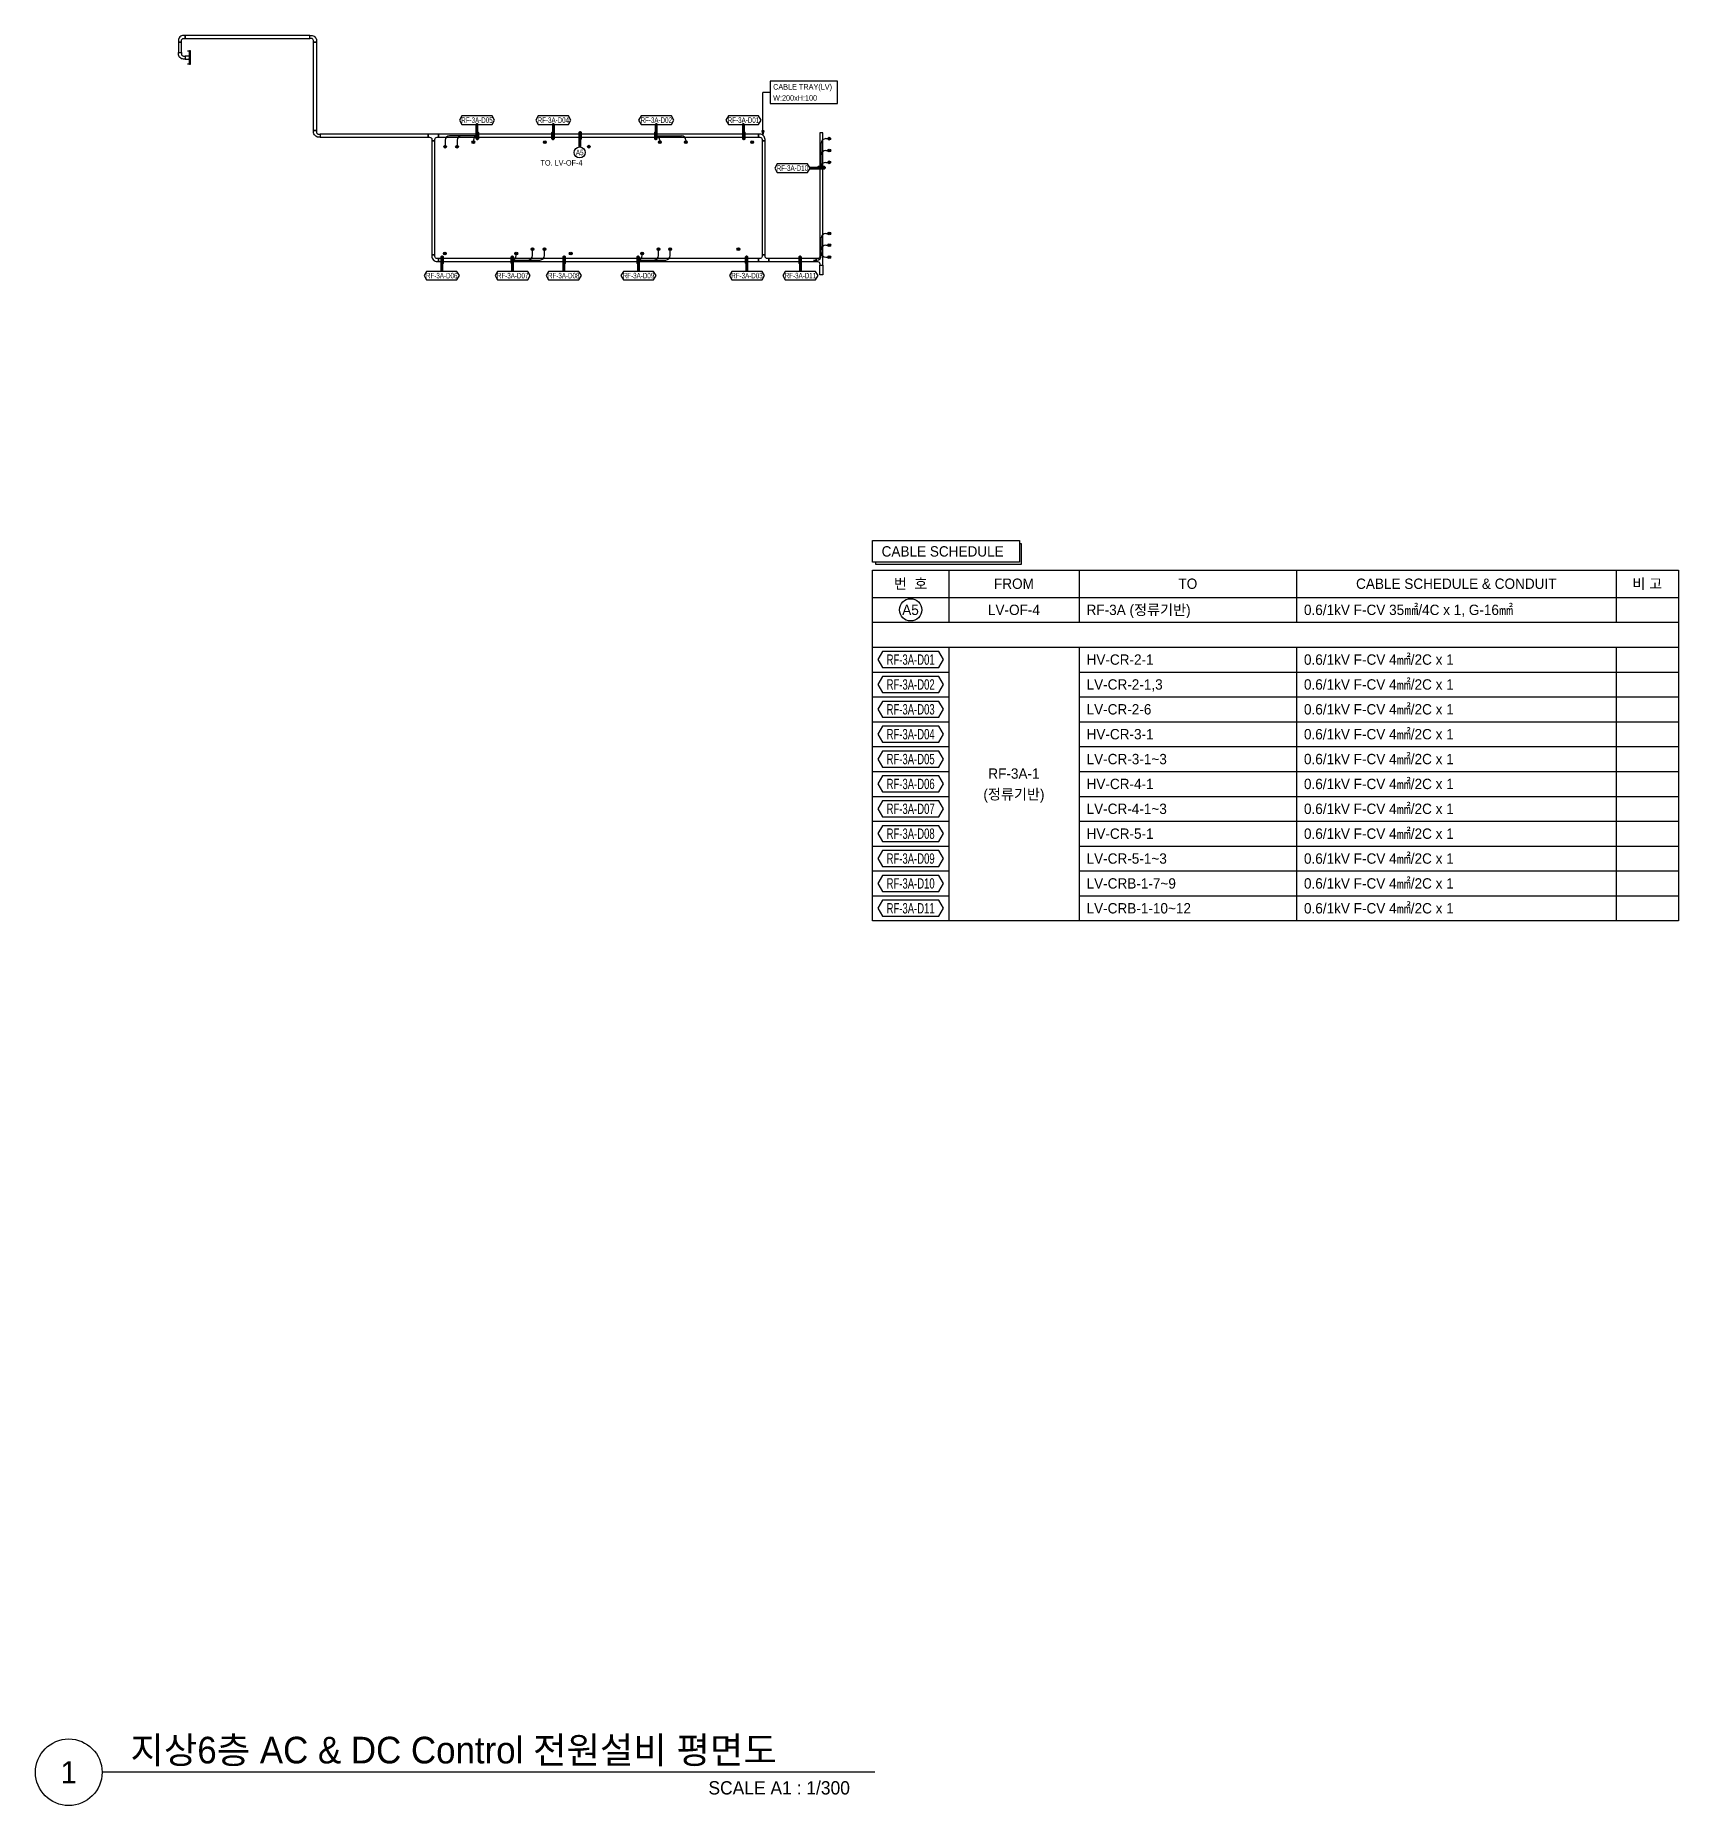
# Model space of a CAD drawing. Header units: millimetres. Extents: x 33052 to 374593, y 4425 to 1197630.
# Drawn here: x 84228 to 195201, y 1078050 to 1197630 of the extents above; entities that cross this region are included whole.
import ezdxf
from ezdxf.enums import TextEntityAlignment as Align

# ---------------------------------------------------------------- set-up
doc = ezdxf.new("R2010")
doc.units = ezdxf.units.MM
doc.header["$LTSCALE"] = 50
for name, color, linetype in [('-----26 Electrical Cable Tray_CONT', 3, 'Continuous'), ('-----29 Indicator', 1, 'Continuous'), ('-----29 주기', 1, 'Continuous'), ('-----30 Text', 2, 'Continuous'), ('-----41 Drawing Title', 2, 'Continuous'), ('AC CONTROL CABLE', 4, 'Continuous'), ('DC CONTROL CABLE', 1, 'Continuous')]:
    doc.layers.add(name, color=color, linetype=linetype)
doc.styles.add('ELEC', font='')
doc.styles.get('ELEC').set_extended_font_data('Dotum')

msp = doc.modelspace()

# ---------------------------------------------------------------- texts
at = {"layer": '-----26 Electrical Cable Tray_CONT', "style": 'ELEC'}
for s, p in [('W:200xH:100', (134049, 1193405, 0)), ('CABLE TRAY(LV)', (134049, 1194155, 0))]:
    msp.add_text(s, height=375, dxfattribs=at).set_placement(p, align=Align.MIDDLE_LEFT)
at = {"layer": '-----30 Text', "linetype": 'Continuous', "style": 'ELEC', "width": 0.7}
for s, p in [('RF-3A-D05', (114049, 1191907)), ('RF-3A-D04', (119209, 1191907, 0)), ('RF-3A-D02', (126158, 1191907)), ('RF-3A-D01', (132049, 1191907, 0)), ('A5', (120989, 1189721, 0)), ('RF-3A-D10', (135351, 1188667)), ('RF-3A-D06', (111670, 1181403, 0)), ('RF-3A-D07', (116458, 1181403)), ('RF-3A-D08', (119909, 1181403, 0)), ('RF-3A-D09', (124958, 1181403)), ('RF-3A-D03', (132284, 1181403, 0)), ('RF-3A-D11', (135897, 1181403))]:
    msp.add_text(s, height=375, dxfattribs=at).set_placement(p, align=Align.MIDDLE)
at = {"layer": '-----30 Text', "style": 'ELEC'}
msp.add_text('TO. LV-OF-4', height=375, dxfattribs=at).set_placement((119756, 1189024, 0), align=Align.MIDDLE)
msp.add_text('CABLE SCHEDULE', height=700, dxfattribs=at).set_placement((141378, 1162425, 0))
at = {"layer": '-----41 Drawing Title', "color": 2, "style": 'ELEC'}
msp.add_text('지상6층 AC & DC Control 전원설비 평면도', height=1800, dxfattribs=at).set_placement((90645, 1080900))
at = {"layer": '-----41 Drawing Title', "color": 7, "style": 'ELEC'}
msp.add_text('1', height=1500, dxfattribs=at).set_placement((86478, 1080300), align=Align.MIDDLE)
at = {"layer": '-----41 Drawing Title', "style": 'ELEC'}
msp.add_text('SCALE A1 : 1/300', height=900, dxfattribs=at).set_placement((139237, 1078800), align=Align.RIGHT)
at = {"color": 0, "style": 'ELEC', "width": 0.7}
msp.add_text('LV 트레이 건물용', height=50, rotation=90, dxfattribs=at).set_placement((94571, 1196130), align=Align.MIDDLE_CENTER)

# ---------------------------------------------------------------- hatches: boundary and pattern name
at = {"layer": 'AC CONTROL CABLE', "linetype": 'Continuous'}
h = msp.add_hatch(color=256, dxfattribs=at)
edge = h.paths.add_edge_path()
edge.add_arc((121604, 1190115), 93.6, 270, 630, ccw=False)
at = {"layer": 'DC CONTROL CABLE', "linetype": 'Continuous'}
h = msp.add_hatch(color=256, dxfattribs=at)
edge = h.paths.add_edge_path()
edge.add_arc((111904, 1190115), 93.6, 90, 450)
h = msp.add_hatch(color=256, dxfattribs=at)
edge = h.paths.add_edge_path()
edge.add_arc((112704, 1190115), 93.6, 90, 450)
h = msp.add_hatch(color=256, dxfattribs=at)
edge = h.paths.add_edge_path()
edge.add_arc((113804, 1190415), 93.6, 90, 450)
h = msp.add_hatch(color=256, dxfattribs=at)
edge = h.paths.add_edge_path()
edge.add_arc((118629, 1190415), 93.6, 0, 360)
h = msp.add_hatch(color=256, dxfattribs=at)
edge = h.paths.add_edge_path()
edge.add_arc((126404, 1190415), 93.6, 90, 450, ccw=False)
h = msp.add_hatch(color=256, dxfattribs=at)
edge = h.paths.add_edge_path()
edge.add_arc((128154, 1190415), 93.6, 90, 450, ccw=False)
h = msp.add_hatch(color=256, dxfattribs=at)
edge = h.paths.add_edge_path()
edge.add_arc((132629, 1190415), 93.6, 180, 540, ccw=False)
h = msp.add_hatch(color=256, dxfattribs=at)
edge = h.paths.add_edge_path()
edge.add_arc((137844, 1190655), 93.6, 180, 540, ccw=False)
h = msp.add_hatch(color=256, dxfattribs=at)
edge = h.paths.add_edge_path()
edge.add_arc((137844, 1189855), 93.6, 180, 540, ccw=False)
h = msp.add_hatch(color=256, dxfattribs=at)
edge = h.paths.add_edge_path()
edge.add_arc((137844, 1189055), 93.6, 180, 540, ccw=False)
h = msp.add_hatch(color=256, dxfattribs=at)
edge = h.paths.add_edge_path()
edge.add_arc((137844, 1184255), 93.6, -180, 180, ccw=False)
h = msp.add_hatch(color=256, dxfattribs=at)
edge = h.paths.add_edge_path()
edge.add_arc((111879, 1182895), 93.6, 180, 540)
h = msp.add_hatch(color=256, dxfattribs=at)
edge = h.paths.add_edge_path()
edge.add_arc((116704, 1182895), 93.6, 270, 630)
h = msp.add_hatch(color=256, dxfattribs=at)
edge = h.paths.add_edge_path()
edge.add_arc((117804, 1183195), 93.6, 270, 630)
h = msp.add_hatch(color=256, dxfattribs=at)
edge = h.paths.add_edge_path()
edge.add_arc((118604, 1183195), 93.6, 270, 630)
h = msp.add_hatch(color=256, dxfattribs=at)
edge = h.paths.add_edge_path()
edge.add_arc((120379, 1182895), 93.6, 180, 540)
h = msp.add_hatch(color=256, dxfattribs=at)
edge = h.paths.add_edge_path()
edge.add_arc((125204, 1182895), 93.6, 270, 630)
h = msp.add_hatch(color=256, dxfattribs=at)
edge = h.paths.add_edge_path()
edge.add_arc((126304, 1183195), 93.6, 270, 630)
h = msp.add_hatch(color=256, dxfattribs=at)
edge = h.paths.add_edge_path()
edge.add_arc((127104, 1183195), 93.6, 270, 630)
h = msp.add_hatch(color=256, dxfattribs=at)
edge = h.paths.add_edge_path()
edge.add_arc((131704, 1183195), 93.6, 360, 720, ccw=False)
h = msp.add_hatch(color=256, dxfattribs=at)
edge = h.paths.add_edge_path()
edge.add_arc((137844, 1183455), 93.6, -180, 180, ccw=False)
h = msp.add_hatch(color=256, dxfattribs=at)
edge = h.paths.add_edge_path()
edge.add_arc((137844, 1182655), 93.6, -180, 180, ccw=False)

# ---------------------------------------------------------------- linework, layer by layer
at = {"layer": '-----26 Electrical Cable Tray_CONT', "elevation": 0}
for points in [[(94087, 1197280, -0.4142136), (94237, 1197430), (94337, 1197430), (94337, 1197630), (94237, 1197630, 0.4142136), (93887, 1197280), (93887, 1197180), (94087, 1197180)], [(103009, 1197280, 0.4142136), (102859, 1197430), (102759, 1197430), (102759, 1197630), (102859, 1197630, -0.4142136), (103209, 1197280), (103209, 1197180), (103009, 1197180)], [(94087, 1196380, 0.4142136), (94237, 1196230), (94337, 1196230), (94337, 1196030), (94237, 1196030, -0.4142136), (93887, 1196380), (93887, 1196480), (94087, 1196480)], [(103209, 1191105, 0.4142136), (103359, 1190955), (103459, 1190955), (103459, 1190755), (103359, 1190755, -0.4142136), (103009, 1191105), (103009, 1191205), (103209, 1191205)], [(111454, 1190755), (111454, 1190955), (110754, 1190955), (110754, 1190755), (110854, 1190755, -0.4142136), (111004, 1190605), (111004, 1190505), (111204, 1190505), (111204, 1190605, -0.4142136), (111354, 1190755)], [(133154, 1190755, -0.4142136), (133304, 1190605), (133304, 1190505), (133504, 1190505), (133504, 1190605, 0.4142136), (133154, 1190955), (133054, 1190955), (133054, 1190755)], [(111354, 1182555, -0.4142136), (111204, 1182705), (111204, 1182805), (111004, 1182805), (111004, 1182705, 0.4142136), (111354, 1182355), (111454, 1182355), (111454, 1182555)], [(133054, 1182555), (133054, 1182355), (133754, 1182355), (133754, 1182555), (133654, 1182555, -0.4142136), (133504, 1182705), (133504, 1182805), (133304, 1182805), (133304, 1182705, -0.4142136), (133154, 1182555)], [(137204, 1182105), (137404, 1182105), (137404, 1182805), (137204, 1182805), (137204, 1182705, -0.4142136), (137054, 1182555), (136954, 1182555), (136954, 1182355), (137054, 1182355, -0.4142136), (137204, 1182205)]]:
    msp.add_lwpolyline(points, format="xyb", close=True, dxfattribs=at)
for points in [[(94087, 1197180), (93887, 1197180), (93887, 1196480), (94087, 1196480)], [(102759, 1197430), (102759, 1197630), (94337, 1197630), (94337, 1197430)], [(103009, 1197180), (103209, 1197180), (103209, 1191205), (103009, 1191205)], [(94625, 1196030), (94625, 1196230), (94337, 1196230), (94337, 1196030)], [(137204, 1182805), (137404, 1182805), (137404, 1191055), (137204, 1191055)], [(110754, 1190755), (110754, 1190955), (103459, 1190955), (103459, 1190755)], [(111004, 1182805), (111204, 1182805), (111204, 1190505), (111004, 1190505)], [(133054, 1190755), (133054, 1190955), (111454, 1190955), (111454, 1190755)], [(133304, 1182805), (133504, 1182805), (133504, 1190505), (133304, 1190505)], [(133054, 1182355), (133054, 1182555), (111454, 1182555), (111454, 1182355)], [(133754, 1182555), (133754, 1182355), (136954, 1182355), (136954, 1182555)], [(137204, 1182105), (137404, 1182105), (137404, 1181455), (137204, 1181455)]]:
    msp.add_lwpolyline(points, close=True, dxfattribs=at)
at = {"layer": '-----29 Indicator', "color": 1}
for p, q in [((133359, 1190888), (133359, 1193780)), ((133434, 1191188), (133284, 1191188)), ((133284, 1191188), (133359, 1190888)), ((133359, 1190888), (133434, 1191188))]:
    msp.add_line(p, q, dxfattribs=at)
at = {"layer": '-----29 Indicator'}
msp.add_line((133861, 1193780), (133359, 1193780), dxfattribs=at)
at = {"layer": '-----29 Indicator', "color": 1, "elevation": 0}
msp.add_lwpolyline([(133861, 1194530), (133861, 1193030), (138398, 1193030), (138398, 1194530)], close=True, dxfattribs=at)
at = {"layer": '-----29 Indicator', "lineweight": 100, "elevation": 0}
for points in [[(114049, 1191618), (114049, 1191618), (114049, 1190647), (114103, 1190647), (114103, 1191063), (114014, 1191063)], [(119209, 1191618), (119209, 1191618), (119209, 1190647), (119155, 1190647), (119155, 1191063), (119244, 1191063)], [(120989, 1190092), (120989, 1190092), (120989, 1191063), (121043, 1191063), (121043, 1190647), (120954, 1190647)], [(126158, 1191618), (126158, 1191618), (126158, 1190647), (126104, 1190647), (126104, 1191063), (126193, 1191063)], [(132049, 1191618), (132049, 1191618), (132049, 1190647), (132102, 1190647), (132102, 1191063), (132013, 1191063)], [(136541, 1188667), (136541, 1188667), (137511, 1188667), (137511, 1188720), (137096, 1188720), (137096, 1188631)], [(111670, 1181692), (111670, 1181692), (111670, 1182663), (111723, 1182663), (111723, 1182247), (111634, 1182247)], [(116458, 1181692), (116458, 1181692), (116458, 1182663), (116404, 1182663), (116404, 1182247), (116493, 1182247)], [(119909, 1181692), (119909, 1181692), (119909, 1182663), (119962, 1182663), (119962, 1182247), (119873, 1182247)], [(124958, 1181692), (124958, 1181692), (124958, 1182663), (124904, 1182663), (124904, 1182247), (124993, 1182247)], [(132284, 1181692), (132284, 1181692), (132284, 1182663), (132230, 1182663), (132230, 1182247), (132319, 1182247)], [(135897, 1181692), (135897, 1181692), (135897, 1182663), (135844, 1182663), (135844, 1182247), (135933, 1182247)]]:
    msp.add_lwpolyline(points, dxfattribs=at)
at = {"layer": '-----29 Indicator'}
msp.add_circle((120989, 1189721, 0), 371, dxfattribs=at)
at = {"layer": '-----29 주기', "elevation": 0}
for points in [[(113027, 1192195), (112860, 1191907), (113027, 1191618), (115072, 1191618), (115239, 1191907), (115072, 1192195)], [(118186, 1192195), (118019, 1191907), (118186, 1191618), (120232, 1191618), (120398, 1191907), (120232, 1192195)], [(125135, 1192195), (124968, 1191907), (125135, 1191618), (127181, 1191618), (127347, 1191907), (127181, 1192195)], [(131026, 1192195), (130859, 1191907), (131026, 1191618), (133071, 1191618), (133238, 1191907), (133071, 1192195)], [(134328, 1188956), (134161, 1188667), (134328, 1188378), (136374, 1188378), (136541, 1188667), (136374, 1188956)], [(110647, 1181692), (110480, 1181403), (110647, 1181115), (112693, 1181115), (112859, 1181403), (112693, 1181692)], [(115435, 1181692), (115268, 1181403), (115435, 1181115), (117481, 1181115), (117647, 1181403), (117481, 1181692)], [(118886, 1181692), (118719, 1181403), (118886, 1181115), (120932, 1181115), (121098, 1181403), (120932, 1181692)], [(123935, 1181692), (123768, 1181403), (123935, 1181115), (125981, 1181115), (126147, 1181403), (125981, 1181692)], [(131261, 1181692), (131094, 1181403), (131261, 1181115), (133307, 1181115), (133473, 1181403), (133307, 1181692)], [(134874, 1181692), (134707, 1181403), (134874, 1181115), (136920, 1181115), (137087, 1181403), (136920, 1181692)]]:
    msp.add_lwpolyline(points, close=True, dxfattribs=at)
at = {"layer": '-----41 Drawing Title', "color": 7}
msp.add_line((140922, 1080300), (88728, 1080300), dxfattribs=at)
msp.add_circle((86478, 1080300), 2250, dxfattribs=at)
at = {"color": 0, "elevation": 0}
for points in [[(94525, 1196555), (94525, 1196580), (94625, 1196580), (94625, 1195680), (94525, 1195680), (94525, 1195705)], [(94625, 1196605), (94675, 1196605), (94675, 1195655), (94625, 1195655), (94625, 1196605)]]:
    msp.add_lwpolyline(points, dxfattribs=at)
at = {"layer": 'AC CONTROL CABLE', "linetype": 'Continuous', "elevation": 0}
msp.add_lwpolyline([(120212, 1190855, 0, 202, 0), (120662, 1190855, 0, 0, 0), (121304, 1190855, 0, 0, -0.4142136), (121604, 1190555, 0, 0, 0), (121604, 1190115, 0, 0, 0)], format="xyseb", dxfattribs=at)
at = {"layer": 'AC CONTROL CABLE', "linetype": 'Continuous'}
msp.add_circle((121604, 1190115), 93.8, dxfattribs=at)
at = {"layer": 'DC CONTROL CABLE', "linetype": 'Continuous'}
for p, q in [((111904, 1190552, 0), (111904, 1190115)), ((114104, 1190852), (112204, 1190852, 0)), ((112704, 1190552, 0), (112704, 1190115)), ((113804, 1190552), (113804, 1190415, 0)), ((126104, 1190852), (127854, 1190852)), ((126404, 1190552), (126404, 1190415, 0)), ((128154, 1190552), (128154, 1190415, 0)), ((137304, 1188755), (137304, 1190355)), ((137604, 1190655), (137844, 1190655)), ((137604, 1189855), (137844, 1189855)), ((137604, 1189055), (137844, 1189055)), ((137304, 1182755), (137304, 1183955)), ((137604, 1184255), (137844, 1184255)), ((116704, 1182758), (116704, 1182895, 0)), ((117804, 1182758, 0), (117804, 1183195)), ((118604, 1182758, 0), (118604, 1183195)), ((125204, 1182758), (125204, 1182895, 0)), ((126304, 1182758, 0), (126304, 1183195)), ((127104, 1182758, 0), (127104, 1183195)), ((137604, 1183455), (137844, 1183455)), ((137604, 1182655), (137844, 1182655)), ((116404, 1182458), (118304, 1182458, 0)), ((124904, 1182458), (126804, 1182458, 0)), ((136787, 1182455), (137004, 1182455))]:
    msp.add_line(p, q, dxfattribs=at)
at = {"layer": 'DC CONTROL CABLE', "linetype": 'Continuous', "elevation": 0}
for points in [[(114755, 1190852, 0, 202, 0), (114305, 1190852, 0, 0, 0), (114104, 1190852, 0, 0, 0)], [(119790, 1190855, 0, 202, 0), (119340, 1190855, 0, 0, 0), (118929, 1190855, 0, 0, 0.4142136), (118629, 1190555, 0, 0, 0), (118629, 1190415, 0, 0, 0)], [(125452, 1190852, 0, 202, 0), (125902, 1190852, 0, 0, 0), (126104, 1190852, 0, 0, 0)], [(131467, 1190855, 0, 202, 0), (131917, 1190855, 0, 0, 0), (132329, 1190855, 0, 0, -0.4142136), (132629, 1190555, 0, 0, 0), (132629, 1190415, 0, 0, 0)], [(137304, 1188104, 0, 202, 0), (137304, 1188554, 0, 0, 0), (137304, 1188755, 0, 0, 0)], [(111103, 1182455, 0, 202, 0), (111553, 1182455, 0, 0, 0), (111579, 1182455, 0, 0, 0.4142136), (111879, 1182755, 0, 0, 0), (111879, 1182895, 0, 0, 0)], [(119217, 1182455, 0, 202, 0), (119667, 1182455, 0, 0, 0), (120079, 1182455, 0, 0, 0.4142136), (120379, 1182755, 0, 0, 0), (120379, 1182895, 0, 0, 0)], [(132865, 1182455, 0, 202, 0), (132415, 1182455, 0, 0, 0), (132004, 1182455, 0, 0, -0.4142136), (131704, 1182755, 0, 0, 0), (131704, 1183195, 0, 0, 0)], [(115752, 1182458, 0, 202, 0), (116202, 1182458, 0, 0, 0), (116404, 1182458, 0, 0, 0)], [(124252, 1182458, 0, 202, 0), (124702, 1182458, 0, 0, 0), (124904, 1182458, 0, 0, 0)], [(135222, 1182455, 0, 202, 0), (135672, 1182455, 0, 0, 0), (136787, 1182455, 0, 0, 0)]]:
    msp.add_lwpolyline(points, format="xyseb", dxfattribs=at)
at = {"layer": 'DC CONTROL CABLE', "linetype": 'Continuous'}
for centre in [(111904, 1190115, 0), (112704, 1190115, 0), (113804, 1190415), (118629, 1190415, 0), (126404, 1190415), (128154, 1190415), (132629, 1190415, 0), (137844, 1190655, 0), (137844, 1189855, 0), (137844, 1189055, 0), (137844, 1184255, 0), (111879, 1182895, 0), (116704, 1182895), (117804, 1183195, 0), (118604, 1183195, 0), (120379, 1182895, 0), (125204, 1182895), (126304, 1183195, 0), (127104, 1183195, 0), (131704, 1183195, 0), (137844, 1183455, 0), (137844, 1182655, 0)]:
    msp.add_circle(centre, 93.8, dxfattribs=at)
for centre, start, end in [((112204, 1190552, 0), 90, 180), ((113004, 1190552, 0), 90, 180), ((114104, 1190552), 90, 180), ((126104, 1190552), 0, 90), ((127854, 1190552), 0, 90), ((137604, 1190355), 90, 180), ((137604, 1189555), 90, 180), ((137604, 1188755), 90, 180), ((137604, 1183955), 90, 180), ((116404, 1182758), 270, 0), ((117504, 1182758, 0), 270, 0), ((118304, 1182758, 0), 270, 0), ((124904, 1182758), 270, 0), ((126004, 1182758, 0), 270, 0), ((126804, 1182758, 0), 270, 0), ((137004, 1182755, 0), 270, 0), ((137604, 1183155), 90, 180), ((137604, 1182955), 180, 270)]:
    msp.add_arc(centre, 300, start, end, dxfattribs=at)

msp.set_redraw_order([(e.dxf.handle, doc.entitydb.next_handle()) for e in msp.query("TEXT MTEXT ATTDEF DIMENSION ARC_DIMENSION")])  # texts and dimensions are drawn at this point

# ---------------------------------------------------------------- wipeouts: each hides what was drawn before it
msp.add_wipeout([(195201, 1137826), (140768, 1137826), (140768, 1161514), (195201, 1161514)]).translate(0, 0, 0).dxf.layer = '-----29 Indicator'

# ---------------------------------------------------------------- next in the draw order: linework, layer by layer
at = {"layer": '-----29 Indicator', "elevation": 0}
for points in [[(140766, 1163509), (150685, 1163509), (150685, 1162039), (140766, 1162039)], [(195201, 1137826), (140768, 1137826), (140768, 1161514), (195201, 1161514)]]:
    msp.add_lwpolyline(points, close=True, dxfattribs=at)
for points in [[(140962, 1162039), (140962, 1161913), (150825, 1161913), (150825, 1163285), (150685, 1163285)], [(145908, 1161514), (145908, 1157986)], [(154720, 1161514), (154720, 1157986)], [(169401, 1161514), (169401, 1157986)], [(190976, 1161514), (190976, 1157986)], [(140768, 1159666), (195201, 1159666)], [(140768, 1157986), (195201, 1157986)], [(140768, 1156306), (195201, 1156306)], [(145908, 1156306), (145908, 1137826)], [(154720, 1156306), (154720, 1137826)], [(169401, 1156306), (169401, 1137826)], [(190976, 1156306), (190976, 1137826)], [(140768, 1154626), (145908, 1154626)], [(154720, 1154626), (195201, 1154626)], [(140768, 1152946), (145908, 1152946)], [(154720, 1152946), (195201, 1152946)], [(140768, 1151266), (145908, 1151266)], [(154720, 1151266), (195201, 1151266)], [(140768, 1149586), (145908, 1149586)], [(154720, 1149586), (195201, 1149586)], [(140768, 1147906), (145908, 1147906)], [(154720, 1147906), (195201, 1147906)], [(140768, 1146226), (145908, 1146226)], [(154720, 1146226), (195201, 1146226)], [(140768, 1144546), (145908, 1144546)], [(154720, 1144546), (195201, 1144546)], [(140768, 1142866), (145908, 1142866)], [(154720, 1142866), (195201, 1142866)], [(140768, 1141185), (145908, 1141185)], [(154720, 1141185), (195201, 1141185)], [(140768, 1139505), (145908, 1139505)], [(154720, 1139505), (195201, 1139505)]]:
    msp.add_lwpolyline(points, dxfattribs=at)
at = {"layer": '-----29 Indicator'}
msp.add_circle((143338, 1158826, 0), 751, dxfattribs=at)
at = {"layer": '-----29 주기', "elevation": 0}
for points in [[(141429, 1156005), (141118, 1155466), (141429, 1154927), (145248, 1154927), (145559, 1155466), (145248, 1156005)], [(141429, 1154325), (141118, 1153786), (141429, 1153247), (145248, 1153247), (145559, 1153786), (145248, 1154325)], [(141429, 1152645), (141118, 1152106), (141429, 1151567), (145248, 1151567), (145559, 1152106), (145248, 1152645)], [(141429, 1150965), (141118, 1150426), (141429, 1149887), (145248, 1149887), (145559, 1150426), (145248, 1150965)], [(141429, 1149285), (141118, 1148746), (141429, 1148207), (145248, 1148207), (145559, 1148746), (145248, 1149285)], [(141429, 1147605), (141118, 1147066), (141429, 1146527), (145248, 1146527), (145559, 1147066), (145248, 1147605)], [(141429, 1145925), (141118, 1145386), (141429, 1144847), (145248, 1144847), (145559, 1145386), (145248, 1145925)], [(141429, 1144245), (141118, 1143706), (141429, 1143167), (145248, 1143167), (145559, 1143706), (145248, 1144245)], [(141429, 1142565), (141118, 1142026), (141429, 1141487), (145248, 1141487), (145559, 1142026), (145248, 1142565)], [(141429, 1140884), (141118, 1140345), (141429, 1139806), (145248, 1139806), (145559, 1140345), (145248, 1140884)], [(141429, 1139204), (141118, 1138665), (141429, 1138126), (145248, 1138126), (145559, 1138665), (145248, 1139204)]]:
    msp.add_lwpolyline(points, close=True, dxfattribs=at)

# ---------------------------------------------------------------- next in the draw order: texts
at = {"layer": '-----30 Text', "style": 'ELEC'}
for s, p in [('번  호', (143338, 1160590, 0)), ('FROM', (150314, 1160590, 0)), ('TO', (162060, 1160590, 0)), ('CABLE SCHEDULE & CONDUIT', (180188, 1160590, 0)), ('비 고', (193088, 1160590, 0)), ('LV-OF-4', (150314, 1158826, 0)), ('RF-3A-1', (150314, 1147766, 0)), ('(정류기반)', (150314, 1146366, 0))]:
    msp.add_text(s, height=700, dxfattribs=at).set_placement(p, align=Align.MIDDLE_CENTER)
msp.add_text('A5', height=700, dxfattribs=at).set_placement((143330, 1158823, 0), align=Align.MIDDLE)
for s, p in [('RF-3A (정류기반)', (155220, 1158826, 0)), ('0.6/1kV F-CV 35㎟/4C x 1, G-16㎟', (169901, 1158826, 0)), ('HV-CR-2-1', (155220, 1155466, 0)), ('0.6/1kV F-CV 4㎟/2C x 1', (169901, 1155466, 0)), ('LV-CR-2-1,3', (155220, 1153786, 0)), ('0.6/1kV F-CV 4㎟/2C x 1', (169901, 1153786, 0)), ('LV-CR-2-6', (155220, 1152106, 0)), ('0.6/1kV F-CV 4㎟/2C x 1', (169901, 1152106, 0)), ('HV-CR-3-1', (155220, 1150426, 0)), ('0.6/1kV F-CV 4㎟/2C x 1', (169901, 1150426, 0)), ('0.6/1kV F-CV 4㎟/2C x 1', (169901, 1148746, 0)), ('LV-CR-3-1~3', (155220, 1148746, 0)), ('HV-CR-4-1', (155220, 1147066, 0)), ('0.6/1kV F-CV 4㎟/2C x 1', (169901, 1147066, 0)), ('LV-CR-4-1~3', (155220, 1145386, 0)), ('0.6/1kV F-CV 4㎟/2C x 1', (169901, 1145386, 0)), ('HV-CR-5-1', (155220, 1143706, 0)), ('0.6/1kV F-CV 4㎟/2C x 1', (169901, 1143706, 0)), ('LV-CR-5-1~3', (155220, 1142026, 0)), ('0.6/1kV F-CV 4㎟/2C x 1', (169901, 1142025, 0)), ('0.6/1kV F-CV 4㎟/2C x 1', (169901, 1140345, 0)), ('LV-CRB-1-7~9', (155220, 1140345, 0)), ('LV-CRB-1-10~12', (155220, 1138665, 0)), ('0.6/1kV F-CV 4㎟/2C x 1', (169901, 1138665, 0))]:
    msp.add_text(s, height=700, dxfattribs=at).set_placement(p, align=Align.MIDDLE_LEFT)
at = {"layer": '-----30 Text', "linetype": 'Continuous', "style": 'ELEC', "width": 0.7}
for s, p in [('RF-3A-D01', (143338, 1155466, 0)), ('RF-3A-D02', (143338, 1153786, 0)), ('RF-3A-D03', (143338, 1152106, 0)), ('RF-3A-D04', (143338, 1150426, 0)), ('RF-3A-D05', (143338, 1148746, 0)), ('RF-3A-D06', (143338, 1147066, 0)), ('RF-3A-D07', (143338, 1145386, 0)), ('RF-3A-D08', (143338, 1143706, 0)), ('RF-3A-D09', (143338, 1142026, 0)), ('RF-3A-D10', (143338, 1140345, 0)), ('RF-3A-D11', (143338, 1138665, 0))]:
    msp.add_text(s, height=700, dxfattribs=at).set_placement(p, align=Align.MIDDLE)

doc.saveas('drawing.dxf')
